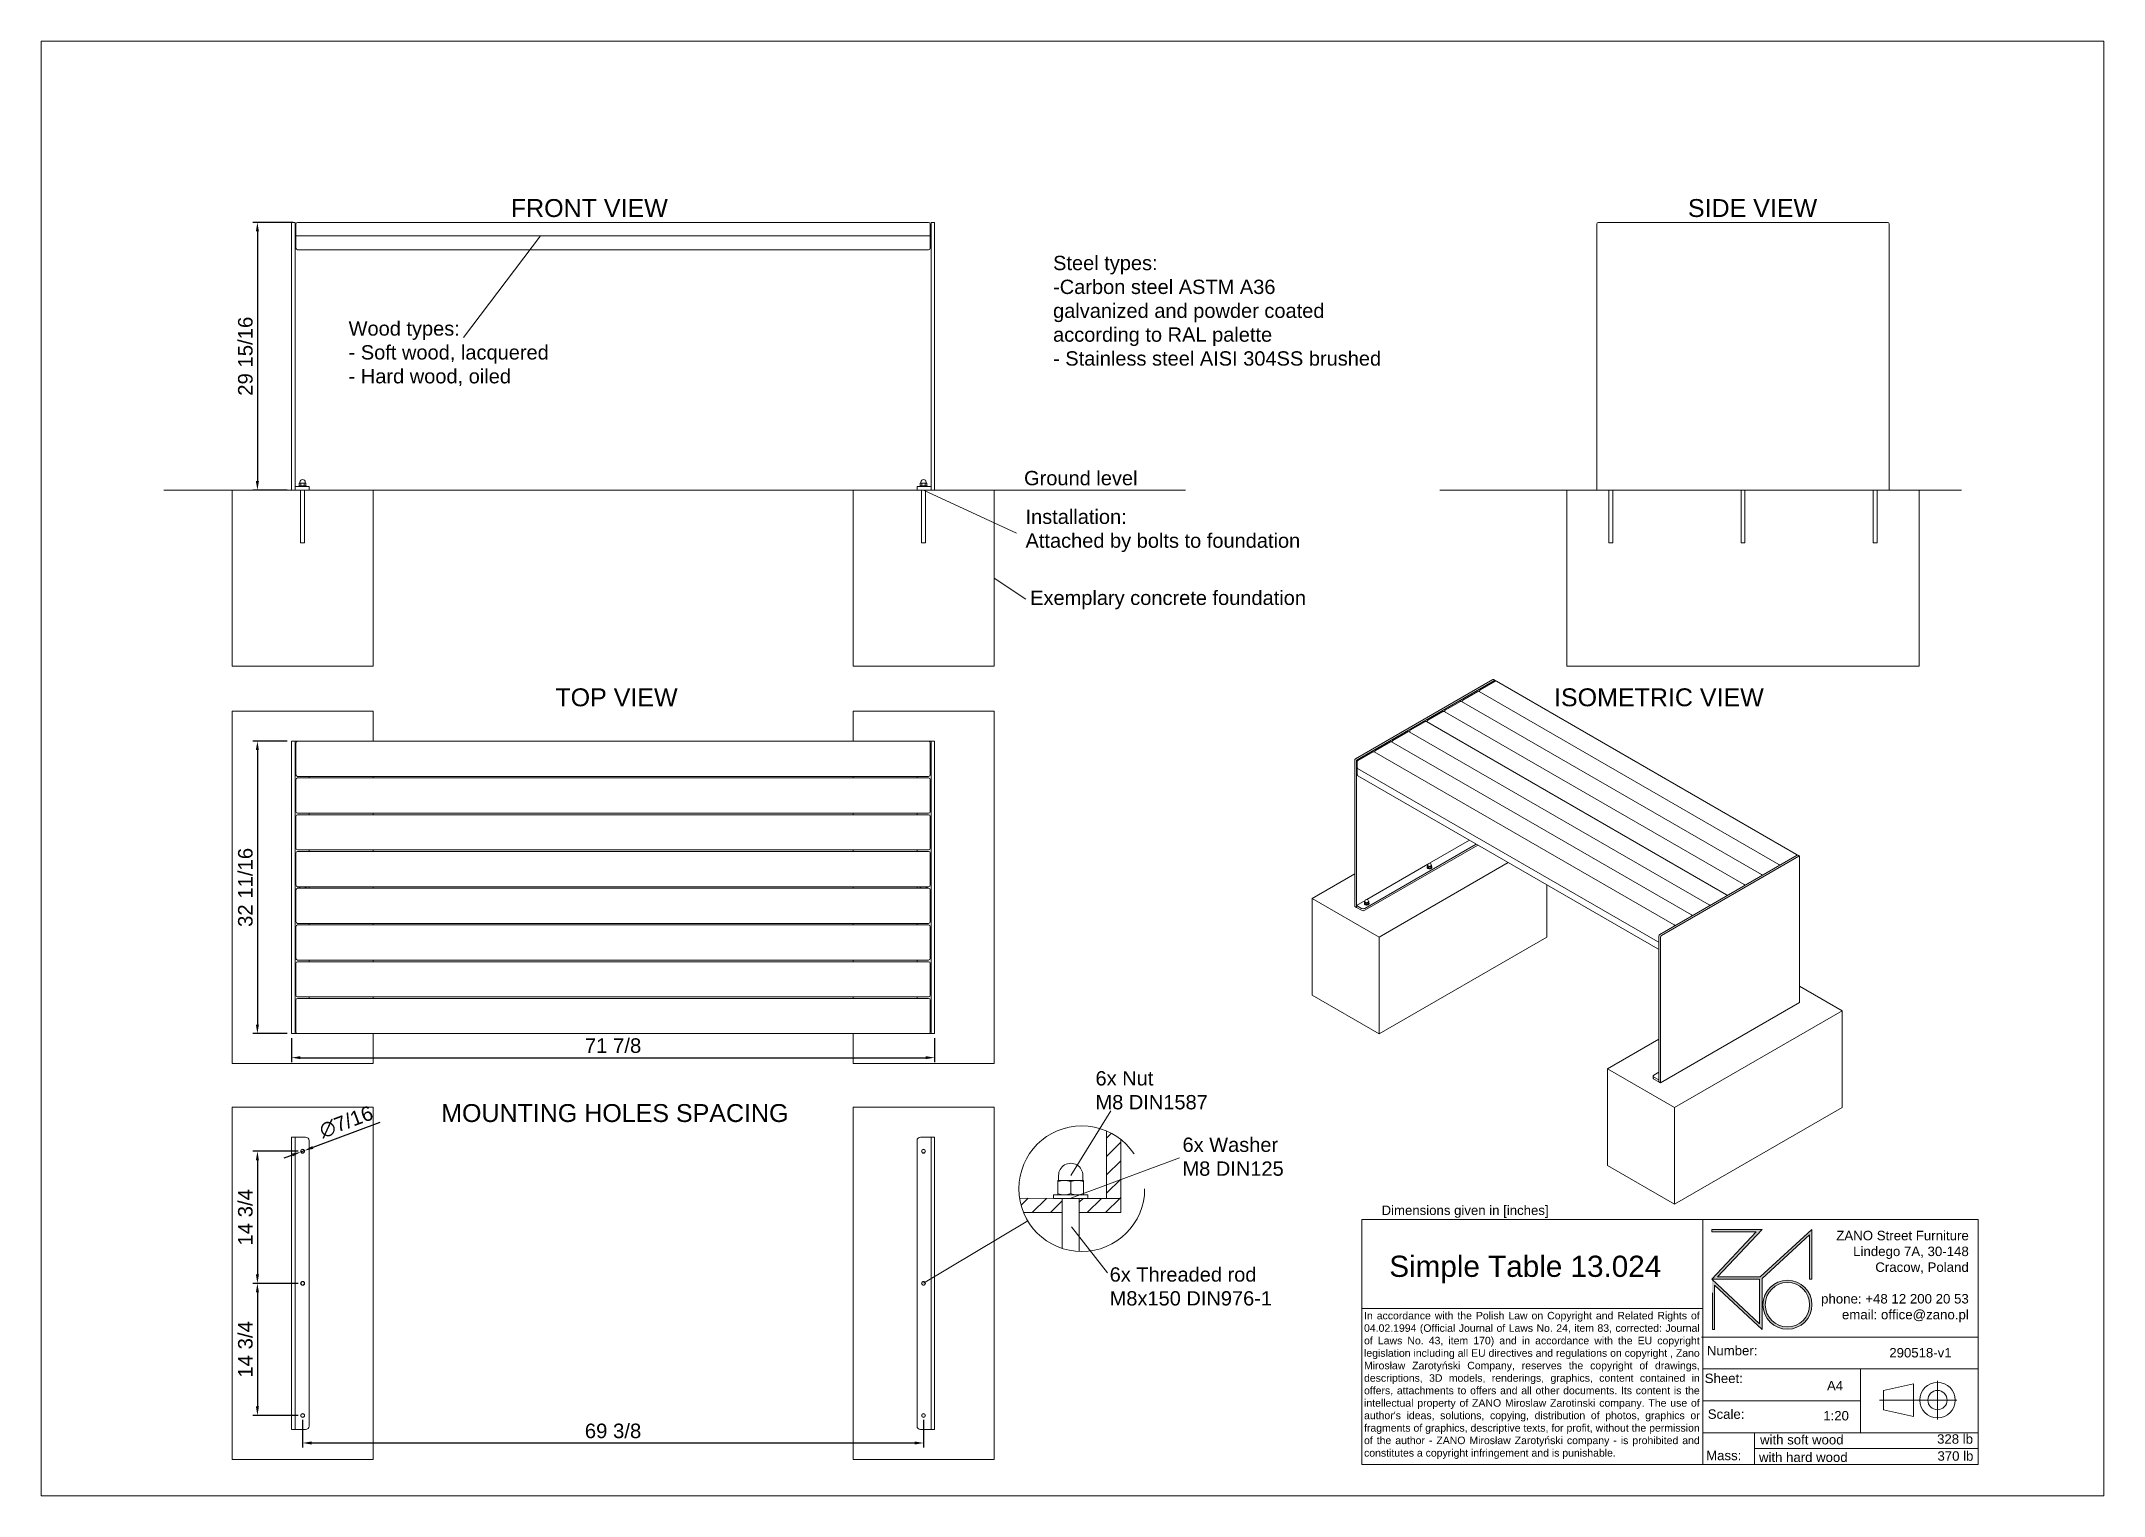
# Paper-space layout 'US' of a CAD drawing. Header units: inches. Extents: x -14.9 to -3.3, y -7.2 to 1.
# The model-space entities are those that its viewports show. They can reach past a viewport. Long polylines and large blocks are cut down to what shows.
import ezdxf

# ---------------------------------------------------------------- set-up
doc = ezdxf.new("R2010")
doc.units = ezdxf.units.IN
doc.linetypes.add('HIDDEN', pattern=[1.905, 1.27, -0.635])
for name, color, linetype, lineweight in [('ZANO_O', 10, 'Continuous', 0), ('ZANO_R', 7, 'Continuous', 0), ('ZANO_R_przerywana', 250, 'HIDDEN', 0), ('ZANO_W', 1, 'Continuous', 0)]:
    doc.layers.add(name, color=color, linetype=linetype, lineweight=lineweight)
doc.layers.add('ZANO_P', color=7, linetype='Continuous', lineweight=0, true_color=0xffffff)
doc.styles.get("Standard").update_dxf_attribs({"font": 'arial.ttf'})
doc.dimstyles.new('amerykanie', dxfattribs={"dimtxt": 50, "dimasz": 50, "dimexe": 0.5, "dimexo": 0.5, "dimgap": 1, "dimtad": 1, "dimdec": 0, "dimzin": 0, "dimlunit": 5, "dimtxsty": 'Standard', "dimcen": 0.09, "dimclrd": 1, "dimclre": 1, "dimclrt": 1, "dimazin": 0, "dimtfac": 1, "dimtdec": 0, "dimtmove": 0, "dimatfit": 3, "dimfxl": 1, "dimtzin": 0, "dimarcsym": 1})

psp = doc.layouts.new('US')

# ---------------------------------------------------------------- texts
at = {"layer": 'ZANO_O', "attachment_point": 1}
for s, insert, char_height, width in [('{\\fArial|b0|i0|c238|p34;FRONT VIEW}', (-12.243, 0.071), 0.1, 1.04774), ('{\\fArial|b0|i0|c238|p34;SIDE VIEW}', (-5.668, 0.071), 0.1, 1.0012), ('\\pxql;Steel types:\\P-Carbon steel ASTM A36\\Pgalvanized and powder coated\\Paccording to RAL palette\\P- Stainless steel AISI 304SS brushed', (-9.214, -0.246), 0.08, 1.93979), ('\\pxql;{\\fArial|b0|i0|c238|p34;Wood types:\\FARIALUNI.TTF|c238;\\P\\fArial|b0|i0|c238|p34;- Soft wood, lacquered\\FARIALUNI.TTF|c238;\\P\\fArial|b0|i0|c238|p34;- Hard wood, oiled}', (-13.149, -0.612), 0.08, 1.37907), ('{\\fArial|b0|i0|c238|p34;Ground level}', (-9.376, -1.448), 0.08, 0.78457), ('\\pxql;{\\fArial|b0|i0|c238|p34;Installation:\\FARIALUNI.TTF|c238;\\P\\fArial|b0|i0|c238|p34;Attached by bolts to foundation}', (-9.368, -1.664), 0.08, 1.81828), ('\\pxql;{\\fArial|b0|i0|c238|p34;Exemplary concrete foundation}', (-9.342, -2.117), 0.08, 1.68642), ('{\\fArial|b0|i0|c238|p34;TOP VIEW}', (-11.994, -2.663), 0.1, 0.86231), ('{\\fArial|b0|i0|c238|p34;ISOMETRIC VIEW}', (-6.416, -2.663), 0.1, 1.49258), ('6x Nut \\PM8 DIN1587', (-8.977, -4.802), 0.08, 0.89262), ('{\\fArial|b0|i0|c238|p34;MOUNTING HOLES SPACING}', (-12.632, -4.986), 0.1, 2.09064), ('6x Washer \\PM8 DIN125', (-8.491, -5.173), 0.08, 0.85429), ('6x Threaded rod \\PM8x150 DIN976-1', (-8.898, -5.898), 0.08, 1.01516)]:
    psp.add_mtext(s, dxfattribs=dict(at, insert=insert, char_height=char_height, width=width))
at = {"layer": 'ZANO_R', "attachment_point": 1}
for s, insert, char_height, width in [('{\\fArial|b0|i0|c238|p34;Dimensions given in [inches]}', (-7.379, -5.553), 0.05269, 1.79436), ('\\pxqr;{\\fArial|b0|i0|c238|p34;ZANO Street Furniture\\FARIALUNI.TTF|c238;\\P\\fArial|b0|i0|c238|p34;Lindego 7A, 30-148\\FARIALUNI.TTF|c238;\\P\\fArial|b0|i0|c238|p34;Cracow, Poland\\FARIALUNI.TTF|c238;\\P\\P\\fArial|b0|i0|c238|p34;phone: +48 12 200 20 53\\FARIALUNI.TTF|c238;\\P\\fArial|b0|i0|c238|p34;email: office@zano.pl}', (-5.149, -5.694), 0.05298, 1.04998), ('\\pxql;Simple Table 13.024^I', (-7.336, -5.833), 0.11856, 1.7443), ("\\pxqj;{\\fArial|b0|i0|c238|p34;In accordance with the Polish Law on Copyright and Related Rights of 04.02.1994 (Official Journal of Laws No. 24, item 83, corrected: Journal of Laws No. 43, item 170) and in accordance with the EU copyright legislation including all EU directives and regulations on copyright , Zano Mirosław Zarotyński Company, reserves the copyright of drawings, descriptions, 3D models, renderings, graphics, content contained in offers, attachments to offers and all other documents. Its content is the intellectual property of ZANO Miroslaw Zarotinski company. The use of author's ideas, solutions, copying, distribution of photos, graphics or fragments of graphics, descriptive texts, for profit, without the permission of the author - ZANO Mirosław Zarotyński company - is prohibited and constitutes a copyright infringement and is punishable.}", (-7.477, -6.147), 0.041822, 1.86937), ('{\\fArial|b0|i0|c238|p34;Number:}', (-5.562, -6.337), 0.05269, 0.35585), ('290518-v1', (-4.543, -6.349), 0.0527, 0.49653), ('{\\fArial|b0|i0|c238|p34;Sheet:}', (-5.574, -6.492), 0.05269, 254.32319), ('{\\fArial|b0|i0|c238|p34;A4}', (-4.891, -6.533), 0.05269, 0.18637), ('{\\fArial|b0|i0|c238|p34;Scale:}', (-5.557, -6.692), 0.05269, 254.32319), ('1:20', (-4.912, -6.701), 0.0527, 0.20756), ('{\\fArial|b0|i0|c238|p34;with soft wood}', (-5.265, -6.835), 0.05269, 1.21824), ('328 lb', (-4.276, -6.831), 0.0527, 0.22908), ('{\\fArial|b0|i0|c238|p34;Mass:}', (-5.566, -6.923), 0.05269, 254.32319), ('{\\fArial|b0|i0|c238|p34;with hard wood}', (-5.271, -6.933), 0.05269, 0.89713), ('370 lb', (-4.274, -6.926), 0.0527, 0.22731)]:
    psp.add_mtext(s, dxfattribs=dict(at, insert=insert, char_height=char_height, width=width))

msp = doc.modelspace()

# ---------------------------------------------------------------- blocks, each defined once
blk = doc.blocks.new('*D348')
at = {"layer": 'ZANO_W', "color": 1, "lineweight": -2}
for p, q in [((8.82, 142.65), (4.32, 142.65)), ((4.82, 141.65), (4.82, 113.73)), ((8.13, 112.73), (4.32, 112.73))]:
    blk.add_line(p, q, dxfattribs=at)
at = {"layer": 'ZANO_W', "color": 1}
for points in [[(4.99, 141.65), (4.65, 141.65), (4.82, 142.65)], [(4.65, 113.73), (4.99, 113.73), (4.82, 112.73)]]:
    blk.add_solid(points, dxfattribs=at)
at = {"layer": 'ZANO_W', "color": 1, "insert": (3.48, 127.69), "char_height": 1.625, "attachment_point": 5, "rotation": 90}
blk.add_mtext('29 15/16', dxfattribs=at)
blk = doc.blocks.new('*D349')
at = {"layer": 'ZANO_W', "color": 1, "lineweight": -2}
for p, q in [((8.13, 84.67), (4.32, 84.67)), ((4.82, 83.67), (4.82, 52.99)), ((8.13, 51.99), (4.32, 51.99))]:
    blk.add_line(p, q, dxfattribs=at)
at = {"layer": 'ZANO_W', "color": 1}
for points in [[(4.99, 83.67), (4.65, 83.67), (4.82, 84.67)], [(4.65, 52.99), (4.99, 52.99), (4.82, 51.99)]]:
    blk.add_solid(points, dxfattribs=at)
at = {"layer": 'ZANO_W', "color": 1, "insert": (3.48, 68.33), "char_height": 1.625, "attachment_point": 5, "rotation": 90}
blk.add_mtext('32 11/16', dxfattribs=at)
blk = doc.blocks.new('*D350')
at = {"layer": 'ZANO_W', "color": 1, "lineweight": -2}
for p, q in [((9.37, 38.84), (4.32, 38.84)), ((4.82, 37.84), (4.82, 25.08)), ((9.37, 24.08), (4.32, 24.08))]:
    blk.add_line(p, q, dxfattribs=at)
at = {"layer": 'ZANO_W', "color": 1}
for points in [[(4.99, 37.84), (4.65, 37.84), (4.82, 38.84)], [(4.65, 25.08), (4.99, 25.08), (4.82, 24.08)]]:
    blk.add_solid(points, dxfattribs=at)
at = {"layer": 'ZANO_W', "color": 1, "insert": (3.48, 31.46), "char_height": 1.625, "attachment_point": 5, "rotation": 90}
blk.add_mtext('14 3/4', dxfattribs=at)
blk = doc.blocks.new('*D351')
at = {"layer": 'ZANO_W', "color": 1, "lineweight": -2}
for p, q in [((9.37, 24.08), (4.32, 24.08)), ((4.82, 23.08), (4.82, 10.32)), ((9.37, 9.32), (4.32, 9.32))]:
    blk.add_line(p, q, dxfattribs=at)
at = {"layer": 'ZANO_W', "color": 1}
for points in [[(4.99, 23.08), (4.65, 23.08), (4.82, 24.08)], [(4.65, 10.32), (4.99, 10.32), (4.82, 9.32)]]:
    blk.add_solid(points, dxfattribs=at)
at = {"layer": 'ZANO_W', "color": 1, "insert": (3.48, 16.7), "char_height": 1.625, "attachment_point": 5, "rotation": 90}
blk.add_mtext('14 3/4', dxfattribs=at)
blk = doc.blocks.new('*D352')
at = {"layer": 'ZANO_W', "color": 1, "lineweight": -2}
for p, q in [((9.87, 8.82), (9.87, 5.74)), ((79.24, 8.82), (79.24, 5.74)), ((10.87, 6.24), (78.24, 6.24))]:
    blk.add_line(p, q, dxfattribs=at)
at = {"layer": 'ZANO_W', "color": 1}
for points in [[(10.87, 6.41), (10.87, 6.07), (9.87, 6.24)], [(78.24, 6.07), (78.24, 6.41), (79.24, 6.24)]]:
    blk.add_solid(points, dxfattribs=at)
at = {"layer": 'ZANO_W', "color": 1, "insert": (44.55, 7.58), "char_height": 1.625, "attachment_point": 5}
blk.add_mtext('69 3/8', dxfattribs=at)
blk = doc.blocks.new('*D353')
at = {"layer": 'ZANO_W', "color": 1, "lineweight": -2}
for p, q in [((18.5, 42.04), (11.01, 39.27)), ((8.73, 38.42), (7.79, 38.08)), ((9.66, 38.77), (10.07, 38.92))]:
    blk.add_line(p, q, dxfattribs=at)
at = {"layer": 'ZANO_W', "color": 1}
for points in [[(10.95, 39.42), (11.07, 39.11), (10.07, 38.92)], [(8.78, 38.27), (8.67, 38.58), (9.66, 38.77)]]:
    blk.add_solid(points, dxfattribs=at)
at = {"layer": 'ZANO_W', "color": 1, "insert": (14.75, 42.12), "char_height": 1.625, "attachment_point": 5, "rotation": 20.3196}
blk.add_mtext('∅7/16', dxfattribs=at)
blk = doc.blocks.new('*D354')
at = {"layer": 'ZANO_W', "color": 1, "lineweight": -2}
for p, q in [((8.63, 51.49), (8.63, 48.8)), ((80.48, 51.49), (80.48, 48.8)), ((9.63, 49.3), (79.48, 49.3))]:
    blk.add_line(p, q, dxfattribs=at)
at = {"layer": 'ZANO_W', "color": 1}
for points in [[(9.63, 49.47), (9.63, 49.14), (8.63, 49.3)], [(79.48, 49.14), (79.48, 49.47), (80.48, 49.3)]]:
    blk.add_solid(points, dxfattribs=at)
at = {"layer": 'ZANO_W', "color": 1, "insert": (44.55, 50.64), "char_height": 1.625, "attachment_point": 5}
blk.add_mtext('71 7/8', dxfattribs=at)

# ---------------------------------------------------------------- dimensions: what is measured, and where the dimension line sits
at = {"layer": 'ZANO_W'}
for base, p1, p2, picture, middle in [((4.82158, 112.72999), (9.31645, 142.65125), (8.62747, 112.72999), '*D348', (3.48137, 127.69062)), ((4.82158, 51.98701), (8.62747, 84.67024), (8.62747, 51.98701), '*D349', (3.48081, 68.32862)), ((4.82158, 24.08112), (9.86763, 38.8449), (9.86763, 24.08112), '*D350', (3.48081, 31.46301)), ((4.82158, 9.31734), (9.86763, 24.08112), (9.86763, 9.31734), '*D351', (3.48081, 16.69923))]:
    dim = msp.add_linear_dim(base=base, p1=p1, p2=p2, angle=90, dimstyle='amerykanie', override={"dimtxt": 1.625, "dimasz": 1, "dimgap": 0.5, "dimdec": 4, "dimaunit": 1, "dimadec": 1, "dimtdec": 4, "dimtmove": 1, "dimfrac": 2}, dxfattribs=at)
    dim.commit()
    dim.dimension.update_dxf_attribs({"geometry": picture, "text_midpoint": middle})
for base, p1, p2, picture, middle in [((80.47787, 49.30196), (8.62747, 51.98701), (80.47787, 51.98701), '*D354', (44.55267, 50.64218)), ((79.23771, 6.2409), (9.86763, 9.31734), (79.23771, 9.31734), '*D352', (44.55267, 7.58166))]:
    dim = msp.add_linear_dim(base=base, p1=p1, p2=p2, dimstyle='amerykanie', override={"dimtxt": 1.625, "dimasz": 1, "dimgap": 0.5, "dimdec": 4, "dimaunit": 1, "dimadec": 1, "dimtdec": 4, "dimtmove": 1, "dimfrac": 2}, dxfattribs=at)
    dim.commit()
    dim.dimension.update_dxf_attribs({"geometry": picture, "text_midpoint": middle})
dim = msp.add_diameter_dim_2p(p1=(9.66457, 38.76971), p2=(10.07069, 38.9201), dimstyle='amerykanie', override={"dimtxt": 1.625, "dimasz": 1, "dimgap": 0.5, "dimdec": 4, "dimaunit": 1, "dimadec": 1, "dimtdec": 4, "dimtmove": 1, "dimfrac": 2}, dxfattribs=at)
dim.commit()
dim.dimension.update_dxf_attribs({"geometry": '*D353', "text_midpoint": (14.74522, 42.11746)})

# ---------------------------------------------------------------- linework, layer by layer
at = {"layer": 'ZANO_R'}
for p, q in [((8.62747, 142.65125), (8.62747, 142.4544)), ((9.02117, 142.65125), (8.62747, 142.65125)), ((8.62747, 112.72999), (8.62747, 142.4544)), ((9.02117, 142.4544), (9.02117, 142.65125)), ((9.02117, 112.72999), (9.02117, 142.4544)), ((9.1196, 141.15519), (9.1196, 142.4544)), ((9.1196, 139.77724), (9.1196, 141.15519)), ((9.1196, 141.15519), (9.31645, 141.15519)), ((9.31645, 142.65125), (79.7889, 142.65125)), ((79.7889, 141.15519), (9.31645, 141.15519)), ((79.7889, 141.15519), (79.98574, 141.15519)), ((79.98574, 142.4544), (79.98574, 141.15519)), ((79.98574, 141.15519), (79.98574, 139.77724)), ((80.08417, 142.65125), (80.47787, 142.65125)), ((80.08417, 142.4544), (80.08417, 142.65125)), ((80.08417, 112.72999), (80.08417, 142.4544)), ((80.47787, 142.65125), (80.47787, 142.4544)), ((80.47787, 112.72999), (80.47787, 142.4544)), ((154.45096, 112.72999), (154.45096, 142.4544)), ((154.64781, 142.65125), (186.93128, 142.65125)), ((187.12813, 112.72999), (187.12813, 142.4544)), ((79.7889, 139.58039), (9.31645, 139.58039)), ((9.02117, 113.12369), (10.20227, 113.12369)), ((9.02117, 113.12369), (9.02117, 112.72999)), ((9.47393, 113.20243), (9.47393, 113.12369)), ((9.47393, 113.20243), (10.26133, 113.20243)), ((9.55267, 113.51739), (9.50394, 113.48926)), ((9.50394, 113.48926), (9.50394, 113.23056)), ((9.50394, 113.23056), (9.55267, 113.20243)), ((9.55267, 113.51739), (9.59486, 113.51739)), ((9.57235, 113.61582), (9.57235, 113.52724)), ((9.86763, 113.51739), (9.59486, 113.51739)), ((9.68579, 113.48926), (9.68579, 113.23056)), ((9.86763, 113.51739), (10.14039, 113.51739)), ((10.04947, 113.48926), (10.04947, 113.23056)), ((10.14039, 113.51739), (10.18259, 113.51739)), ((10.1629, 113.52724), (10.1629, 113.61582)), ((10.23131, 113.48926), (10.18259, 113.51739)), ((10.18259, 113.20243), (10.23131, 113.23056)), ((10.20227, 113.12369), (10.59598, 113.12369)), ((10.23131, 113.48926), (10.23131, 113.23056)), ((10.26133, 113.12369), (10.26133, 113.20243)), ((10.59598, 113.12369), (10.59598, 112.72999)), ((78.50937, 113.12369), (78.50937, 112.72999)), ((78.90307, 113.12369), (78.50937, 113.12369)), ((78.84401, 113.20243), (78.84401, 113.12369)), ((78.84401, 113.20243), (79.63141, 113.20243)), ((78.92275, 113.51739), (78.87403, 113.48926)), ((78.87403, 113.48926), (78.87403, 113.23056)), ((78.87403, 113.23056), (78.92275, 113.20243)), ((80.08417, 113.12369), (78.90307, 113.12369)), ((78.92275, 113.51739), (78.96494, 113.51739)), ((78.94244, 113.61582), (78.94244, 113.52724)), ((79.23771, 113.51739), (78.96494, 113.51739)), ((79.05587, 113.48926), (79.05587, 113.23056)), ((79.23771, 113.51739), (79.51047, 113.51739)), ((79.41955, 113.48926), (79.41955, 113.23056)), ((79.51047, 113.51739), (79.55267, 113.51739)), ((79.53299, 113.52724), (79.53299, 113.61582)), ((79.6014, 113.48926), (79.55267, 113.51739)), ((79.55267, 113.20243), (79.6014, 113.23056)), ((79.6014, 113.48926), (79.6014, 113.23056)), ((79.63141, 113.12369), (79.63141, 113.20243)), ((80.08417, 113.12369), (80.08417, 112.72999)), ((108.49944, 112.72999), (-5.64557, 112.72999)), ((1.99361, 112.72999), (17.74165, 112.72999)), ((1.99361, 112.72999), (17.74165, 112.72999)), ((10.08416, 112.72999), (9.65109, 112.72999)), ((10.08416, 112.72999), (9.65109, 112.72999)), ((10.08416, 112.72999), (9.65109, 112.72999)), ((71.36369, 112.72999), (87.11173, 112.72999)), ((71.36369, 112.72999), (87.11173, 112.72999)), ((79.45425, 112.72999), (79.02118, 112.72999)), ((79.45425, 112.72999), (79.02118, 112.72999)), ((79.45425, 112.72999), (79.02118, 112.72999)), ((136.89961, 112.72999), (195.18336, 112.72999)), ((190.47458, 112.72999), (151.1045, 112.72999)), ((190.47458, 112.72999), (151.1045, 112.72999)), ((155.80923, 112.72999), (156.2423, 112.72999)), ((170.57301, 112.72999), (171.00608, 112.72999)), ((185.33679, 112.72999), (185.76986, 112.72999)), ((151.1045, 93.04495), (190.47458, 93.04495)), ((142.85054, 91.54922), (127.50073, 82.68797)), ((143.03774, 91.44116), (127.68792, 82.5799)), ((141.1598, 90.23971), (139.47507, 89.26713)), ((174.79967, 70.89623), (141.29216, 90.23971)), ((141.36103, 90.27945), (141.36103, 90.19995)), ((143.11195, 91.36667), (141.42722, 90.39409)), ((143.10391, 91.44771), (142.91672, 91.55578)), ((143.13133, 91.37585), (143.13133, 91.38711)), ((176.75183, 72.02319), (143.24431, 91.36667)), ((137.25549, 87.9858), (135.57076, 87.01323)), ((170.89537, 68.64232), (137.38785, 87.9858)), ((137.45672, 88.02554), (137.45672, 87.94604)), ((139.20765, 89.11276), (137.52291, 88.14018)), ((172.84752, 69.76928), (139.34, 89.11276)), ((139.40888, 89.1525), (139.40888, 89.073)), ((133.35118, 85.73189), (131.66645, 84.75932)), ((166.99106, 66.38841), (133.48354, 85.73189)), ((133.55242, 85.77164), (133.55242, 85.69213)), ((135.30334, 86.85885), (133.6186, 85.88627)), ((168.94321, 67.51537), (135.43569, 86.85885)), ((135.50457, 86.89859), (135.50457, 86.81909)), ((8.62747, 84.46733), (8.62747, 84.66418)), ((8.62747, 84.66418), (9.02117, 84.66418)), ((8.62747, 84.46733), (8.62747, 52.18386)), ((9.02117, 84.66418), (9.31645, 84.66418)), ((9.02117, 84.66418), (9.02117, 84.46733)), ((9.02117, 84.46733), (9.02117, 52.18386)), ((9.1196, 80.92402), (9.1196, 84.46733)), ((9.31645, 84.66418), (79.7889, 84.66418)), ((80.08417, 84.66418), (79.7889, 84.66418)), ((79.98574, 84.46733), (79.98574, 80.92402)), ((80.47787, 84.66418), (80.08417, 84.66418)), ((80.08417, 84.66418), (80.08417, 84.46733)), ((80.08417, 52.18386), (80.08417, 84.46733)), ((80.47787, 84.46733), (80.47787, 84.66418)), ((80.47787, 52.18386), (80.47787, 84.46733)), ((129.44688, 83.47798), (127.76214, 82.50541)), ((163.08675, 64.13451), (129.57923, 83.47799)), ((129.64811, 83.51773), (129.64811, 83.43822)), ((131.39903, 84.60494), (129.71429, 83.63236)), ((165.03891, 65.26146), (131.53139, 84.60494)), ((131.60026, 84.64468), (131.60026, 84.56518)), ((79.7889, 80.72717), (9.31645, 80.72717)), ((10.59598, 80.55844), (10.59598, 80.72717)), ((17.74165, 80.55844), (17.74165, 80.72717)), ((71.36369, 80.55844), (71.36369, 80.72717)), ((78.50937, 80.72717), (78.50937, 80.55844)), ((127.40713, 66.20552), (127.40713, 82.52585)), ((127.59433, 66.09745), (127.59433, 82.41779)), ((127.69595, 82.39077), (127.69595, 81.67743)), ((127.69595, 81.67743), (127.69595, 80.92086)), ((161.24224, 62.27992), (127.73472, 81.6234)), ((127.76214, 80.80623), (161.26966, 61.46275)), ((9.1196, 76.81828), (9.1196, 80.36159)), ((9.31645, 80.55844), (79.7889, 80.55844)), ((79.98574, 80.36159), (79.98574, 76.81828)), ((9.1196, 72.71255), (9.1196, 76.25585)), ((79.7889, 76.62143), (9.31645, 76.62143)), ((9.31645, 76.4527), (79.7889, 76.4527)), ((10.59598, 76.4527), (10.59598, 76.62143)), ((17.74165, 76.4527), (17.74165, 76.62143)), ((71.36369, 76.4527), (71.36369, 76.62143)), ((78.50937, 76.62143), (78.50937, 76.4527)), ((79.98574, 76.25585), (79.98574, 72.71255)), ((9.1196, 68.60681), (9.1196, 72.15012)), ((79.7889, 72.5157), (9.31645, 72.5157)), ((9.31645, 72.34697), (79.7889, 72.34697)), ((10.59598, 72.34697), (10.59598, 72.5157)), ((17.74165, 72.34697), (17.74165, 72.5157)), ((71.36369, 72.34697), (71.36369, 72.5157)), ((78.50937, 72.5157), (78.50937, 72.34697)), ((79.98574, 72.15012), (79.98574, 68.60681)), ((128.53029, 65.98943), (140.97933, 73.1761)), ((128.53029, 65.77326), (141.16656, 73.06802)), ((140.23056, 73.60836), (135.77215, 71.03457)), ((161.47623, 63.07433), (176.82604, 71.93559)), ((161.66342, 62.96626), (177.01324, 71.82752)), ((177.07941, 71.83408), (176.89222, 71.94214)), ((177.10683, 55.45314), (177.10683, 71.77347)), ((135.59003, 70.92944), (128.75242, 66.98217)), ((135.50056, 70.60917), (135.50056, 70.56594)), ((135.52908, 70.73012), (135.52908, 70.58808)), ((135.56675, 70.82514), (135.56073, 70.81375)), ((135.56675, 70.82465), (135.56073, 70.81375)), ((135.56675, 70.83614), (135.56675, 70.78751)), ((135.702, 70.63029), (135.702, 70.48825)), ((135.93822, 70.66683), (135.93822, 70.52479)), ((135.96384, 70.78751), (135.96384, 70.83614)), ((136.00151, 70.8032), (136.00151, 70.66116)), ((136.03003, 70.56594), (136.03003, 70.60917)), ((9.1196, 64.50107), (9.1196, 68.04438)), ((79.7889, 68.40996), (9.31645, 68.40996)), ((9.31645, 68.24123), (79.7889, 68.24123)), ((10.59598, 68.24123), (10.59598, 68.40996)), ((17.74165, 68.24123), (17.74165, 68.40996)), ((71.36369, 68.24123), (71.36369, 68.40996)), ((78.50937, 68.40996), (78.50937, 68.24123)), ((79.98574, 68.04438), (79.98574, 64.50107)), ((128.5703, 66.87703), (127.59433, 66.31362)), ((127.59433, 66.09745), (127.40713, 66.20552)), ((127.59433, 66.31362), (128.15591, 65.98942)), ((127.59433, 66.31362), (127.59433, 66.09745)), ((127.59433, 66.09745), (128.15591, 65.77326)), ((128.48083, 66.55677), (128.48083, 66.51354)), ((128.50935, 66.67772), (128.50935, 66.53568)), ((128.54702, 66.77273), (128.541, 66.76134)), ((128.54702, 66.77224), (128.541, 66.76134)), ((128.54702, 66.78374), (128.54702, 66.7351)), ((128.68227, 66.57789), (128.68227, 66.43585)), ((128.91849, 66.61443), (128.91849, 66.47239)), ((128.94411, 66.7351), (128.94411, 66.78374)), ((128.98178, 66.75079), (128.98178, 66.60875)), ((129.01029, 66.51354), (129.01029, 66.55677)), ((9.1196, 60.39533), (9.1196, 63.93864)), ((79.7889, 64.30422), (9.31645, 64.30422)), ((9.31645, 64.13549), (79.7889, 64.13549)), ((10.59598, 64.13549), (10.59598, 64.30422)), ((17.74165, 64.13549), (17.74165, 64.30422)), ((71.36369, 64.13549), (71.36369, 64.30422)), ((78.50937, 64.30422), (78.50937, 64.13549)), ((79.98574, 63.93864), (79.98574, 60.39533)), ((161.38263, 46.59188), (161.38263, 62.91221)), ((161.56983, 46.48382), (161.56983, 62.80415)), ((79.7889, 60.19848), (9.31645, 60.19848)), ((9.31645, 60.02975), (79.7889, 60.02975)), ((10.59598, 60.02975), (10.59598, 60.19848)), ((17.74165, 60.02975), (17.74165, 60.19848)), ((71.36369, 60.02975), (71.36369, 60.19848)), ((78.50937, 60.19848), (78.50937, 60.02975)), ((9.1196, 56.2896), (9.1196, 59.8329)), ((79.98574, 59.8329), (79.98574, 56.2896)), ((9.1196, 52.18386), (9.1196, 55.72717)), ((79.7889, 56.09274), (9.31645, 56.09274)), ((9.31645, 55.92402), (79.7889, 55.92402)), ((10.59598, 55.92402), (10.59598, 56.09274)), ((17.74165, 55.92402), (17.74165, 56.09274)), ((71.36369, 55.92402), (71.36369, 56.09274)), ((78.50937, 56.09274), (78.50937, 55.92402)), ((79.98574, 55.72717), (79.98574, 52.18386)), ((177.10683, 55.45314), (161.56983, 46.48382)), ((8.62747, 52.18386), (8.62747, 51.98701)), ((8.62747, 51.98701), (9.02117, 51.98701)), ((9.02117, 51.98701), (9.02117, 52.18386)), ((9.02117, 51.98701), (9.31645, 51.98701)), ((79.7889, 51.98701), (9.31645, 51.98701)), ((80.08417, 51.98701), (79.7889, 51.98701)), ((80.08417, 51.98701), (80.08417, 52.18386)), ((80.47787, 51.98701), (80.08417, 51.98701)), ((80.47787, 52.18386), (80.47787, 51.98701)), ((160.74352, 47.2403), (160.74352, 47.02414)), ((161.38264, 47.67256), (160.82106, 47.34836)), ((161.38263, 46.80804), (160.82106, 47.13223)), ((161.38263, 46.59188), (160.82106, 46.91607)), ((161.38263, 46.80804), (161.38263, 46.59188)), ((161.38263, 46.59188), (161.56983, 46.48382)), ((8.62747, 40.41971), (9.02117, 40.41971)), ((8.62747, 40.41971), (8.62747, 7.74254)), ((9.02117, 40.41971), (10.20227, 40.41971)), ((9.02117, 7.74254), (9.02117, 40.41971)), ((10.59598, 40.02601), (10.59598, 8.13624)), ((78.50937, 8.13624), (78.50937, 40.02601)), ((78.90307, 40.41971), (80.08417, 40.41971)), ((80.08417, 40.41971), (80.08417, 7.74254)), ((80.08417, 40.41971), (80.47787, 40.41971)), ((80.47787, 7.74254), (80.47787, 40.41971)), ((99.67679, 41.1153), (99.67679, 33.5793)), ((99.67679, 40.29289), (100.23233, 40.84843)), ((99.67679, 38.24263), (101.27495, 39.84079)), ((101.27495, 40.16445), (101.27495, 33.5793)), ((99.67679, 36.19237), (101.27495, 37.79052)), ((94.24307, 35.44853), (94.24307, 35.577)), ((94.96223, 35.577), (94.24307, 35.577)), ((94.24307, 35.44853), (94.5954, 35.54174)), ((94.24307, 35.44853), (94.24307, 34.10731)), ((94.32298, 36.13635), (94.32298, 35.61695)), ((94.5954, 35.54174), (94.96223, 35.577)), ((96.40057, 35.577), (94.96223, 35.577)), ((95.68141, 35.44853), (96.03374, 35.54174)), ((95.68141, 35.44853), (95.68141, 34.10731)), ((96.03374, 35.54174), (96.40057, 35.577)), ((97.11975, 35.577), (96.40057, 35.577)), ((97.03984, 35.61695), (97.03984, 36.13635)), ((97.11975, 35.44853), (97.11975, 35.577)), ((97.11975, 35.44853), (97.11975, 34.10731)), ((99.67679, 34.1421), (101.27495, 35.74026)), ((89.97496, 33.58289), (94.72251, 33.5793)), ((90.1404, 32.80677), (90.91634, 33.58271)), ((91.36505, 31.98115), (92.96478, 33.58088)), ((93.41531, 31.98115), (94.72251, 33.28835)), ((93.76362, 33.97884), (93.76362, 33.5793)), ((97.59919, 33.97884), (93.76362, 33.97884)), ((97.59919, 33.5793), (93.76362, 33.5793)), ((94.24307, 33.97884), (94.24307, 34.10731)), ((94.72251, 31.98115), (94.72251, 33.5793)), ((94.72251, 33.5793), (94.72251, 27.98438)), ((95.32907, 34.0141), (94.96223, 33.97884)), ((95.68141, 34.10731), (95.32907, 34.0141)), ((96.7674, 34.0141), (96.40057, 33.97884)), ((96.6403, 31.98115), (96.6403, 33.5793)), ((96.6403, 33.5793), (101.27495, 33.5793)), ((96.6403, 33.5793), (96.6403, 27.63845)), ((96.6403, 33.15587), (97.06373, 33.5793)), ((97.11975, 34.10731), (96.7674, 34.0141)), ((97.11975, 33.97884), (97.11975, 34.10731)), ((97.51584, 31.98115), (99.11399, 33.5793)), ((97.59919, 33.5793), (97.59919, 33.97884)), ((99.5661, 31.98115), (101.16426, 33.5793)), ((101.27495, 33.5793), (99.67679, 33.5793)), ((101.16426, 33.5793), (101.27495, 33.68999)), ((94.72251, 31.98115), (90.39073, 31.98115)), ((101.27495, 31.98115), (96.6403, 31.98115)), ((9.02117, 7.74254), (8.62747, 7.74254)), ((10.20227, 7.74254), (9.02117, 7.74254)), ((80.08417, 7.74254), (78.90307, 7.74254)), ((80.47787, 7.74254), (80.08417, 7.74254))]:
    msp.add_line(p, q, dxfattribs=at)
at = {"layer": 'ZANO_R', "flags": 128}
for points in [[(9.50394, 113.48926), (9.54849, 113.50967), (9.59486, 113.51739)], [(9.68579, 113.23056), (9.64124, 113.21016), (9.59486, 113.20243)], [(9.68579, 113.48926), (9.82082, 113.5154), (9.86763, 113.51739)], [(9.86763, 113.20243), (9.82082, 113.20443), (9.68579, 113.23056)], [(9.86763, 113.51739), (10.00682, 113.50043), (10.04947, 113.48926)], [(10.04947, 113.23056), (10.00682, 113.2194), (9.86763, 113.20243)], [(10.04947, 113.48926), (10.09402, 113.50967), (10.14039, 113.51739)], [(10.23131, 113.23056), (10.18677, 113.21016), (10.14039, 113.20243)], [(78.87403, 113.48926), (78.91857, 113.50967), (78.96494, 113.51739)], [(79.05587, 113.23056), (79.01132, 113.21016), (78.96494, 113.20243)], [(79.05587, 113.48926), (79.19091, 113.5154), (79.23771, 113.51739)], [(79.23771, 113.20243), (79.19091, 113.20443), (79.05587, 113.23056)], [(79.23771, 113.51739), (79.3769, 113.50043), (79.41955, 113.48926)], [(79.41955, 113.23056), (79.3769, 113.2194), (79.23771, 113.20243)], [(79.41955, 113.48926), (79.4641, 113.50967), (79.51047, 113.51739)], [(79.6014, 113.23056), (79.55685, 113.21016), (79.51047, 113.20243)], [(135.50056, 70.56594), (135.50146, 70.55336), (135.51035, 70.52477), (135.52846, 70.49766), (135.55512, 70.47302), (135.58939, 70.45173), (135.63001, 70.43458), (135.67551, 70.42217), (135.72427, 70.41496), (135.77451, 70.41321), (135.82441, 70.41697), (135.87218, 70.42612), (135.91608, 70.44033), (135.95453, 70.45907), (135.98615, 70.48168), (136.00978, 70.50733)], [(135.52894, 70.67801), (135.51226, 70.6541), (135.50211, 70.62565), (135.50146, 70.5966), (135.51035, 70.568), (135.52846, 70.54089), (135.55512, 70.51625), (135.58939, 70.49497), (135.63001, 70.47781), (135.67551, 70.4654), (135.72427, 70.45819), (135.77451, 70.45644), (135.82441, 70.46021), (135.87218, 70.46936), (135.91608, 70.48356), (135.95453, 70.5023), (135.98615, 70.52491), (136.00978, 70.55056), (136.00978, 70.55056)], [(135.52908, 70.73012), (135.59329, 70.7074), (135.61554, 70.69565)], [(135.61554, 70.52272), (135.59329, 70.53667), (135.52908, 70.58808)], [(135.96384, 70.81194), (135.96858, 70.79809), (135.96978, 70.77249), (135.96143, 70.74734), (135.94389, 70.72381), (135.91801, 70.70301), (135.88499, 70.68591), (135.84637, 70.6733), (135.80396, 70.66579), (135.75974, 70.66371), (135.71578, 70.66717), (135.67414, 70.676), (135.63676, 70.68979), (135.60539, 70.7079), (135.58149, 70.72948), (135.56619, 70.75352), (135.56021, 70.7789), (135.5638, 70.80442), (135.56675, 70.81194)], [(135.56675, 70.78751), (135.56682, 70.7844), (135.57262, 70.75985), (135.58742, 70.73658), (135.61054, 70.7157), (135.6409, 70.69817), (135.67708, 70.68482), (135.71738, 70.67628), (135.75992, 70.67293), (135.80271, 70.67494), (135.84375, 70.68222), (135.88113, 70.69441), (135.91309, 70.71097), (135.93813, 70.7311), (135.9551, 70.75386), (135.96319, 70.77821), (135.96384, 70.78751)], [(135.61554, 70.69565), (135.68172, 70.64813), (135.702, 70.63029)], [(135.702, 70.48825), (135.68172, 70.49383), (135.61554, 70.52272)], [(135.702, 70.63029), (135.75987, 70.65045), (135.82011, 70.66401)], [(135.93822, 70.52479), (135.88035, 70.50464), (135.82011, 70.49108)], [(135.93822, 70.66683), (135.95372, 70.71144), (135.96986, 70.75046)], [(135.96384, 70.83352), (135.98123, 70.82103), (136.00151, 70.8032)], [(136.00151, 70.66116), (135.986, 70.61655), (135.96986, 70.57753)], [(9.55265, 68.40996), (9.5461, 68.39862), (9.50394, 68.32559)], [(9.50394, 68.32559), (9.54849, 68.24844), (9.55265, 68.24123)], [(10.23131, 68.32559), (10.18677, 68.40275), (10.18261, 68.40996)], [(10.18261, 68.24123), (10.18915, 68.25257), (10.23131, 68.32559)], [(78.92273, 68.40996), (78.91619, 68.39862), (78.87403, 68.32559)], [(78.87403, 68.32559), (78.91857, 68.24844), (78.92273, 68.24123)], [(79.6014, 68.32559), (79.55685, 68.40275), (79.55269, 68.40996)], [(79.55269, 68.24123), (79.55924, 68.25257), (79.6014, 68.32559)], [(128.48083, 66.51354), (128.48173, 66.50096), (128.49062, 66.47236), (128.50873, 66.44525), (128.53539, 66.42061), (128.56966, 66.39933), (128.61028, 66.38217), (128.65578, 66.36977), (128.70454, 66.36256), (128.75477, 66.3608), (128.80468, 66.36457), (128.85245, 66.37372), (128.89635, 66.38792), (128.9348, 66.40667), (128.96642, 66.42927), (128.99005, 66.45493)], [(128.50921, 66.6256), (128.49253, 66.6017), (128.48238, 66.57324), (128.48173, 66.54419), (128.49062, 66.51559), (128.50873, 66.48848), (128.53539, 66.46384), (128.56966, 66.44256), (128.61028, 66.42541), (128.65578, 66.413), (128.70454, 66.40579), (128.75477, 66.40404), (128.80468, 66.4078), (128.85245, 66.41695), (128.89635, 66.43116), (128.9348, 66.4499), (128.96642, 66.4725), (128.99005, 66.49816), (128.99005, 66.49816)], [(128.50935, 66.67772), (128.57355, 66.655), (128.59581, 66.64325)], [(128.59581, 66.47032), (128.57355, 66.48426), (128.50935, 66.53568)], [(128.94411, 66.75954), (128.94885, 66.74569), (128.95005, 66.72009), (128.94169, 66.69493), (128.92416, 66.67141), (128.89828, 66.65061), (128.86526, 66.6335), (128.82664, 66.6209), (128.78423, 66.61338), (128.74001, 66.6113), (128.69605, 66.61476), (128.65441, 66.62359), (128.61702, 66.63739), (128.58565, 66.6555), (128.56176, 66.67707), (128.54646, 66.70112), (128.54047, 66.72649), (128.54407, 66.75202), (128.54702, 66.75954)], [(128.54702, 66.7351), (128.54709, 66.732), (128.55289, 66.70744), (128.56769, 66.68418), (128.59081, 66.66329), (128.62117, 66.64577), (128.65735, 66.63242), (128.69765, 66.62387), (128.74019, 66.62053), (128.78298, 66.62254), (128.82402, 66.62981), (128.8614, 66.64201), (128.89335, 66.65856), (128.9184, 66.67869), (128.93537, 66.70146), (128.94346, 66.7258), (128.94411, 66.7351)], [(128.59581, 66.64325), (128.66199, 66.59573), (128.68227, 66.57789)], [(128.68227, 66.43585), (128.66199, 66.44143), (128.59581, 66.47032)], [(128.68227, 66.57789), (128.74013, 66.59805), (128.80038, 66.6116)], [(128.91849, 66.47239), (128.86062, 66.45223), (128.80038, 66.43867)], [(128.91849, 66.61443), (128.93399, 66.65904), (128.95013, 66.69806)], [(128.94411, 66.78112), (128.9615, 66.76863), (128.98178, 66.75079)], [(128.98178, 66.60875), (128.96627, 66.56414), (128.95013, 66.52512)], [(160.82106, 47.13223), (160.78813, 47.15539), (160.76367, 47.18182), (160.74861, 47.21048), (160.74352, 47.2403), (160.7486, 47.27012), (160.76367, 47.29878), (160.78813, 47.3252), (160.82106, 47.34836)]]:
    msp.add_lwpolyline(points, dxfattribs=at)
at = {"layer": 'ZANO_R'}
msp.add_lwpolyline([(101.27495, 33.5793), (101.27495, 31.98115)], dxfattribs=at)
for centre, radius in [((9.86763, 38.8449), 0.21654), ((9.86763, 38.8449), 0.19685), ((79.23771, 38.8449), 0.21654), ((79.23771, 38.8449), 0.19685), ((9.86763, 24.08112), 0.21654), ((9.86763, 24.08112), 0.19685), ((79.23771, 24.08112), 0.21654), ((79.23771, 24.08112), 0.19685), ((9.86763, 9.31734), 0.21654), ((9.86763, 9.31734), 0.19685), ((79.23771, 9.31734), 0.21654), ((79.23771, 9.31734), 0.19685)]:
    msp.add_circle(centre, radius, dxfattribs=at)
for centre, radius, start, end in [((9.31645, 142.4544), 0.19685, 90, 180), ((79.78889, 142.4544), 0.19685, 0, 90), ((154.64781, 142.4544), 0.19685, 90, 180), ((186.93128, 142.4544), 0.19685, 0, 90), ((9.31645, 139.77724), 0.19685, 180, 270), ((79.78889, 139.77724), 0.19685, 270, 0), ((9.59865, 113.37566), 0.17326, 236.8665857, 268.7484778), ((9.56251, 113.52724), 0.00984, 270, 0), ((9.86763, 113.61582), 0.29528, 0, 180), ((9.59112, 113.3443), 0.17314, 56.8544239, 88.7610572), ((10.14418, 113.37566), 0.17326, 236.8665857, 268.7484778), ((10.13665, 113.3443), 0.17314, 56.8544239, 88.7610572), ((10.17275, 113.52724), 0.00984, 180, 270), ((78.96874, 113.37568), 0.17329, 236.8689324, 268.7452959), ((78.93259, 113.52724), 0.00984, 270, 0), ((79.23771, 113.61582), 0.29528, 0, 180), ((78.9612, 113.34428), 0.17315, 56.8558571, 88.7617116), ((79.51427, 113.37568), 0.17329, 236.8689324, 268.7452959), ((79.50673, 113.34428), 0.17315, 56.8558571, 88.7617116), ((79.54283, 113.52724), 0.00984, 180, 270), ((141.22598, 90.12508), 0.13237, 60.0026883, 119.9973117), ((141.4934, 90.27945), 0.13237, 119.9973117, 180), ((142.88932, 91.49511), 0.06657, 65.6926687, 125.6200243), ((143.07428, 91.39637), 0.0578, 350.7836182, 129.2056301), ((143.17813, 91.25203), 0.13237, 60.0026883, 119.9973117), ((137.32167, 87.87117), 0.13237, 60.0026883, 119.9973117), ((137.58909, 88.02555), 0.13237, 119.9973117, 180), ((139.27382, 88.99812), 0.13237, 60.0026883, 119.9973117), ((139.54124, 89.1525), 0.13237, 119.9973117, 180), ((133.41736, 85.61726), 0.13237, 60.0026883, 119.9973117), ((133.68478, 85.77164), 0.13237, 119.9973117, 180), ((135.36952, 86.74421), 0.13237, 60.0026883, 119.9973117), ((135.63693, 86.89859), 0.13237, 119.9973117, 180), ((9.31645, 84.46733), 0.19685, 90, 180), ((79.78889, 84.46733), 0.19685, 0, 90), ((129.51305, 83.36335), 0.13237, 60.0026883, 119.9973117), ((129.78047, 83.51773), 0.13237, 119.9973117, 180), ((131.46521, 84.4903), 0.13237, 60.0026883, 119.9973117), ((131.73263, 84.64468), 0.13237, 119.9973117, 180), ((9.31645, 80.92402), 0.19685, 180, 270), ((79.78889, 80.92402), 0.19685, 270, 0), ((127.61034, 82.51661), 0.20342, 122.6050116, 177.3949882), ((127.79753, 82.40854), 0.20342, 122.6050116, 177.3949882), ((127.82832, 82.39077), 0.13237, 119.9973117, 180), ((127.7622, 81.68404), 0.06657, 185.695487, 245.6237598), ((127.82832, 80.92086), 0.13237, 180, 240.0026883), ((9.31645, 80.36159), 0.19685, 90, 180), ((79.78889, 80.36159), 0.19685, 0, 90), ((9.31645, 76.81828), 0.19685, 180, 270), ((9.31645, 76.25585), 0.19685, 90, 180), ((79.78889, 76.81828), 0.19685, 270, 0), ((79.78889, 76.25585), 0.19685, 0, 90), ((9.31645, 72.71255), 0.19685, 180, 270), ((9.31645, 72.15012), 0.19685, 90, 180), ((79.78889, 72.71255), 0.19685, 270, 0), ((79.78889, 72.15012), 0.19685, 0, 90), ((176.68565, 71.90855), 0.13237, 9.3012997, 60.0026883), ((176.86482, 71.88147), 0.06657, 65.6926687, 125.6200243), ((177.04978, 71.78273), 0.0578, 350.7836182, 129.2056301), ((136.20645, 70.52159), 0.70874, 155.6561098, 162.8893258), ((135.64852, 70.78273), 0.09311, 160.5417687, 249.2561547), ((135.7653, 70.83614), 0.19855, 0, 180), ((135.76494, 70.98441), 0.32511, 242.6434432, 279.7700831), ((135.74988, 70.95715), 0.47134, 264.1698564, 278.5688201), ((135.80853, 70.857), 0.19333, 273.4332835, 326.56134), ((135.89033, 70.19833), 0.47095, 84.1641092, 98.5754395), ((135.72723, 70.68726), 0.26629, 322.4017019, 335.6641446), ((135.90145, 70.78225), 0.07543, 335.0767304, 34.2007089), ((136.21223, 70.64087), 0.26599, 142.3922206, 155.6700959), ((135.93014, 70.60947), 0.09906, 323.5103231, 43.9086997), ((135.93239, 70.56686), 0.09764, 322.4343438, 359.4604393), ((172.78134, 69.65464), 0.13237, 9.3012997, 60.0026883), ((174.7335, 70.7816), 0.13237, 9.3012997, 60.0026883), ((9.31645, 68.60681), 0.19685, 180, 270), ((9.31645, 68.04438), 0.19685, 90, 180), ((9.86763, 68.32559), 0.3937, 167.6263749, 192.3736251), ((9.86763, 68.32559), 0.31496, 164.4632059, 195.5367941), ((9.86763, 68.32559), 0.29528, 163.3984504, 196.6015496), ((9.86763, 68.32559), 0.29528, 343.3984504, 16.6015496), ((9.86763, 68.32559), 0.31496, 344.4632059, 15.5367941), ((9.86763, 68.32559), 0.3937, 347.6263749, 12.3736251), ((79.23771, 68.32559), 0.3937, 167.6263749, 192.3736251), ((79.23771, 68.32559), 0.31496, 164.4632059, 195.5367941), ((79.23771, 68.32559), 0.29528, 163.3984504, 196.6015496), ((79.23771, 68.32559), 0.29528, 343.3984504, 16.6015496), ((79.23771, 68.32559), 0.31496, 344.4632059, 15.5367941), ((79.23771, 68.32559), 0.3937, 347.6263749, 12.3736251), ((79.78889, 68.60681), 0.19685, 270, 0), ((79.78889, 68.04438), 0.19685, 0, 90), ((128.74556, 66.78374), 0.19855, 0, 180), ((168.87703, 67.40074), 0.13237, 9.3012997, 60.0026883), ((170.82919, 68.52769), 0.13237, 9.3012997, 60.0026883), ((128.3431, 66.35071), 0.4069, 242.610143, 297.3902512), ((128.3431, 66.13455), 0.4069, 242.610143, 297.3902512), ((129.18672, 66.46919), 0.70874, 155.6561098, 162.8893258), ((128.62879, 66.73032), 0.09311, 160.5417687, 249.2561547), ((128.74521, 66.932), 0.32511, 242.6434432, 279.7700831), ((128.73015, 66.90475), 0.47134, 264.1698564, 278.5688201), ((128.7888, 66.80459), 0.19333, 273.4332835, 326.56134), ((128.8706, 66.14592), 0.47095, 84.1641092, 98.5754395), ((128.7075, 66.63486), 0.26629, 322.4017019, 335.6641446), ((128.88172, 66.72984), 0.07543, 335.0767304, 34.2007089), ((129.1925, 66.58847), 0.26599, 142.3922206, 155.6700959), ((128.91041, 66.55707), 0.09906, 323.5103231, 43.9086997), ((128.91266, 66.51446), 0.09764, 322.4343438, 359.4604393), ((164.97273, 65.14683), 0.13237, 9.3012997, 60.0026883), ((166.92488, 66.27378), 0.13237, 9.3012997, 60.0026883), ((9.31645, 64.50107), 0.19685, 180, 270), ((9.31645, 63.93864), 0.19685, 90, 180), ((79.78889, 64.50107), 0.19685, 270, 0), ((79.78889, 63.93864), 0.19685, 0, 90), ((161.33612, 62.46183), 0.2047, 242.7013445, 283.1334957), ((161.58584, 62.90297), 0.20342, 122.6050116, 177.3949882), ((161.77303, 62.7949), 0.20342, 122.6050116, 177.3949882), ((163.02057, 64.01987), 0.13237, 9.3012997, 60.0026883), ((9.31645, 60.39533), 0.19685, 180, 270), ((9.31645, 59.8329), 0.19685, 90, 180), ((79.78889, 60.39533), 0.19685, 270, 0), ((79.78889, 59.8329), 0.19685, 0, 90), ((161.33584, 61.57738), 0.13237, 240.0026883, 290.7048111), ((9.31645, 56.2896), 0.19685, 180, 270), ((9.31645, 55.72717), 0.19685, 90, 180), ((79.78889, 56.2896), 0.19685, 270, 0), ((79.78889, 55.72717), 0.19685, 0, 90), ((9.31645, 52.18386), 0.19685, 180, 270), ((79.78889, 52.18386), 0.19685, 270, 0), ((160.87601, 47.03735), 0.13315, 185.6949771, 245.6240409), ((10.20227, 40.02601), 0.3937, 0, 90), ((78.90307, 40.02601), 0.3937, 90, 180), ((95.68141, 36.13636), 1.35843, 359.9997308, 180.0002692), ((94.28301, 35.61696), 0.03996, 270.0029354, 359.9902351), ((94.94384, 33.39684), 2.18023, 70.2269566, 89.5167659), ((96.38218, 33.39684), 2.18023, 70.2269566, 89.5167659), ((97.0798, 35.61696), 0.03996, 180.0097649, 269.9970646), ((94.98064, 36.15914), 2.18037, 250.2279308, 269.5162644), ((96.41898, 36.15914), 2.18037, 250.2279308, 269.5162644), ((10.20227, 8.13624), 0.3937, 270, 0), ((78.90307, 8.13624), 0.3937, 180, 270)]:
    msp.add_arc(centre, radius, start, end, dxfattribs=at)
at = {"layer": 'ZANO_R_przerywana', "ltscale": 0.05}
for p, q in [((1.99361, 93.04495), (1.99361, 112.72999)), ((1.99361, 112.72999), (1.99361, 93.04495)), ((9.65109, 112.72999), (9.65109, 106.82448)), ((10.08416, 106.82448), (10.08416, 112.72999)), ((17.74165, 93.04495), (17.74165, 112.72999)), ((17.74165, 112.72999), (17.74165, 93.04495)), ((71.36369, 93.04495), (71.36369, 112.72999)), ((71.36369, 112.72999), (71.36369, 93.04495)), ((79.02118, 112.72999), (79.02118, 106.82448)), ((79.45425, 106.82448), (79.45425, 112.72999)), ((87.11173, 93.04495), (87.11173, 112.72999)), ((87.11173, 112.72999), (87.11173, 93.04495)), ((151.1045, 112.72999), (151.1045, 93.04495)), ((151.1045, 112.72999), (151.1045, 93.04495)), ((155.80923, 112.72999), (155.80923, 106.82448)), ((156.2423, 106.82448), (156.2423, 112.72999)), ((170.57301, 112.72999), (170.57301, 106.82448)), ((171.00608, 106.82448), (171.00608, 112.72999)), ((185.33679, 112.72999), (185.33679, 106.82448)), ((185.76986, 106.82448), (185.76986, 112.72999)), ((190.47458, 93.04495), (190.47458, 112.72999)), ((190.47458, 93.04495), (190.47458, 112.72999)), ((10.08416, 106.82448), (9.65109, 106.82448)), ((10.08416, 106.82448), (9.65109, 106.82448)), ((10.08416, 106.82448), (9.65109, 106.82448)), ((79.45425, 106.82448), (79.02118, 106.82448)), ((79.45425, 106.82448), (79.02118, 106.82448)), ((79.45425, 106.82448), (79.02118, 106.82448)), ((156.2423, 106.82448), (155.80923, 106.82448)), ((171.00608, 106.82448), (170.57301, 106.82448)), ((185.76986, 106.82448), (185.33679, 106.82448)), ((1.99361, 93.04495), (17.74165, 93.04495)), ((1.99361, 93.04495), (17.74165, 93.04495)), ((71.36369, 93.04495), (87.11173, 93.04495)), ((71.36369, 93.04495), (87.11173, 93.04495)), ((151.1045, 93.04495), (190.47458, 93.04495)), ((1.99361, 88.01063), (17.74165, 88.01063)), ((1.99361, 48.64055), (1.99361, 88.01063)), ((17.74165, 84.66418), (17.74165, 88.01063)), ((71.36369, 84.66418), (71.36369, 88.01063)), ((71.36369, 88.01063), (87.11173, 88.01063)), ((87.11173, 48.64055), (87.11173, 88.01063)), ((122.6618, 67.10785), (127.40714, 69.84728)), ((130.14951, 62.78529), (144.56411, 71.10666)), ((122.6618, 67.10785), (130.14951, 62.78529)), ((122.6618, 56.29969), (122.6618, 67.10785)), ((148.86879, 68.62162), (148.86879, 62.78353)), ((130.14951, 51.97712), (130.14951, 62.78529)), ((148.86879, 62.78353), (130.14951, 51.97712)), ((122.6618, 56.29969), (130.14951, 51.97712)), ((177.10683, 57.29023), (181.85217, 54.5508)), ((163.13289, 43.74439), (181.85217, 54.5508)), ((181.85217, 54.5508), (181.85217, 43.74263)), ((17.74165, 48.64055), (17.74165, 51.98701)), ((71.36369, 48.64055), (71.36369, 51.98701)), ((155.64517, 48.06696), (161.38263, 51.37912)), ((1.99361, 48.64055), (17.74165, 48.64055)), ((71.36369, 48.64055), (87.11173, 48.64055)), ((155.64517, 48.06696), (163.13289, 43.74439)), ((155.64517, 37.25879), (155.64517, 48.06696)), ((1.99361, 4.39608), (1.99361, 43.76616)), ((1.99361, 43.76616), (17.74165, 43.76616)), ((17.74165, 4.39608), (17.74165, 43.76616)), ((71.36369, 4.39608), (71.36369, 43.76616)), ((71.36369, 43.76616), (87.11173, 43.76616)), ((87.11173, 4.39608), (87.11173, 43.76616)), ((163.13289, 32.93622), (163.13289, 43.74439)), ((181.85217, 43.74263), (163.13289, 32.93622)), ((155.64517, 37.25879), (163.13289, 32.93622)), ((1.99361, 4.39608), (17.74165, 4.39608)), ((71.36369, 4.39608), (87.11173, 4.39608))]:
    msp.add_line(p, q, dxfattribs=at)
at = {"layer": 'ZANO_R_przerywana', "color": 1, "ltscale": 0.05}
msp.add_circle((96.91615, 34.65681), 7.02377, dxfattribs=at)

msp.set_redraw_order([(e.dxf.handle, doc.entitydb.next_handle()) for e in msp.query("TEXT MTEXT ATTDEF DIMENSION ARC_DIMENSION")])  # texts and dimensions are drawn at this point

# ---------------------------------------------------------------- hatches: boundary and pattern name
at = {"layer": 'ZANO_R', "true_color": 0x191924}
psp.add_hatch(color=250, dxfattribs=at).paths.add_polyline_path([(-5.264, -5.952), (-5.502, -5.952), (-5.254, -5.686), (-5.534, -5.686), (-5.534, -5.7), (-5.286, -5.7), (-5.534, -5.965), (-5.268, -5.965), (-5.268, -6.213), (-5.534, -5.965), (-5.534, -6.245), (-5.52, -6.245), (-5.52, -5.997), (-5.254, -6.245), (-5.254, -5.961), (-4.989, -5.717), (-4.989, -5.965), (-4.975, -5.965), (-4.975, -5.686)], flags=0)
at = {"layer": 'ZANO_R'}
h = psp.add_hatch(color=256, dxfattribs=at)
edge = h.paths.add_edge_path(flags=0)
edge.add_arc((-5.112, -6.107), 0.137, 0, 360)
edge = h.paths.add_edge_path(flags=0)
edge.add_arc((-5.112, -6.107), 0.124, 0, 360)

# ---------------------------------------------------------------- linework, layer by layer
at = {"layer": 'ZANO_O'}
for points in [[(-9.419, -1.795), (-9.937, -1.555)], [(-9.367, -2.165), (-9.543, -2.047)], [(-8.892, -5.023), (-9.115, -5.385)], [(-8.507, -5.286), (-9.115, -5.512)], [(-9.937, -5.987), (-9.355, -5.639)], [(-8.91, -5.928), (-9.111, -5.672)]]:
    psp.add_lwpolyline(points, dxfattribs=at)
at = {"layer": 'ZANO_R'}
for p, q in [((-7.384, -5.631), (-4.047, -5.631)), ((-5.585, -7), (-5.585, -5.631)), ((-4.047, -5.631), (-4.047, -7)), ((-5.593, -6.289), (-4.047, -6.289)), ((-5.585, -6.466), (-4.047, -6.466)), ((-4.704, -6.466), (-4.704, -6.644)), ((-4.576, -6.586), (-4.407, -6.55)), ((-4.407, -6.731), (-4.407, -6.55)), ((-4.274, -6.748), (-4.274, -6.532)), ((-5.199, -6.644), (-5.585, -6.644)), ((-5.199, -6.644), (-4.704, -6.644)), ((-4.704, -6.644), (-4.704, -6.822)), ((-4.597, -6.64), (-4.166, -6.64)), ((-4.576, -6.694), (-4.576, -6.586)), ((-4.576, -6.694), (-4.407, -6.731)), ((-5.202, -6.822), (-5.585, -6.822)), ((-5.296, -6.822), (-5.296, -7)), ((-5.296, -6.911), (-4.047, -6.911)), ((-5.202, -6.822), (-4.047, -6.822)), ((-7.384, -7), (-4.047, -7))]:
    psp.add_line(p, q, dxfattribs=at)
at = {"layer": 'ZANO_R', "color": 250, "true_color": 0x191924}
for p, q in [((-5.254, -5.686), (-5.534, -5.686)), ((-5.534, -5.686), (-5.534, -5.7)), ((-5.534, -5.686), (-5.254, -5.686)), ((-5.534, -5.7), (-5.534, -5.686)), ((-5.534, -5.7), (-5.286, -5.7)), ((-5.286, -5.7), (-5.534, -5.965)), ((-5.534, -5.965), (-5.286, -5.7)), ((-5.286, -5.7), (-5.534, -5.7)), ((-5.502, -5.952), (-5.254, -5.686)), ((-5.254, -5.686), (-5.502, -5.952)), ((-4.975, -5.686), (-5.264, -5.952)), ((-5.264, -5.952), (-4.975, -5.686)), ((-5.254, -5.961), (-4.989, -5.717)), ((-4.989, -5.717), (-5.254, -5.961)), ((-4.989, -5.717), (-4.989, -5.965)), ((-4.989, -5.965), (-4.989, -5.717)), ((-4.975, -5.965), (-4.975, -5.686)), ((-4.975, -5.686), (-4.975, -5.965)), ((-5.534, -5.965), (-5.268, -5.965)), ((-5.268, -6.213), (-5.534, -5.965)), ((-5.534, -5.965), (-5.268, -6.213)), ((-5.268, -5.965), (-5.534, -5.965)), ((-5.264, -5.952), (-5.502, -5.952)), ((-5.502, -5.952), (-5.264, -5.952)), ((-5.268, -5.965), (-5.268, -6.213)), ((-5.268, -6.213), (-5.268, -5.965)), ((-5.254, -6.245), (-5.254, -5.961)), ((-5.254, -5.961), (-5.254, -6.245)), ((-4.989, -5.965), (-4.975, -5.965)), ((-4.975, -5.965), (-4.989, -5.965)), ((-5.53, -6.041), (-5.53, -6.245)), ((-5.53, -6.245), (-5.53, -6.041)), ((-5.52, -6.245), (-5.52, -5.997)), ((-5.52, -5.997), (-5.254, -6.245)), ((-5.254, -6.245), (-5.52, -5.997)), ((-5.52, -5.997), (-5.52, -6.245)), ((-5.53, -6.245), (-5.52, -6.245)), ((-5.52, -6.245), (-5.53, -6.245))]:
    psp.add_line(p, q, dxfattribs=at)
at = {"layer": 'ZANO_R'}
for points in [[(-12.508, -0.702), (-12.077, -0.134)], [(-5.585, -5.631), (-7.489, -5.631), (-7.489, -7), (-5.585, -7)], [(-5.585, -6.128), (-7.489, -6.128)]]:
    psp.add_lwpolyline(points, dxfattribs=at)
for centre, radius in [((-5.112, -6.107), 0.137), ((-5.112, -6.107), 0.137), ((-5.112, -6.107), 0.124), ((-5.112, -6.107), 0.124), ((-4.274, -6.64), 0.0992), ((-4.274, -6.64), 0.0539)]:
    psp.add_circle(centre, radius, dxfattribs=at)

psp.set_redraw_order([(e.dxf.handle, doc.entitydb.next_handle()) for e in psp.query("TEXT MTEXT ATTDEF DIMENSION ARC_DIMENSION")])  # texts and dimensions are drawn at this point

# ---------------------------------------------------------------- viewports
at = {"layer": 'ZANO_P'}
psp.add_viewport(center=(-9.106, -3.111), size=(11.521, 8.1276), view_center_point=(95.86909, 81.61331), view_height=162.552, dxfattribs=at)

doc.saveas('drawing.dxf')
